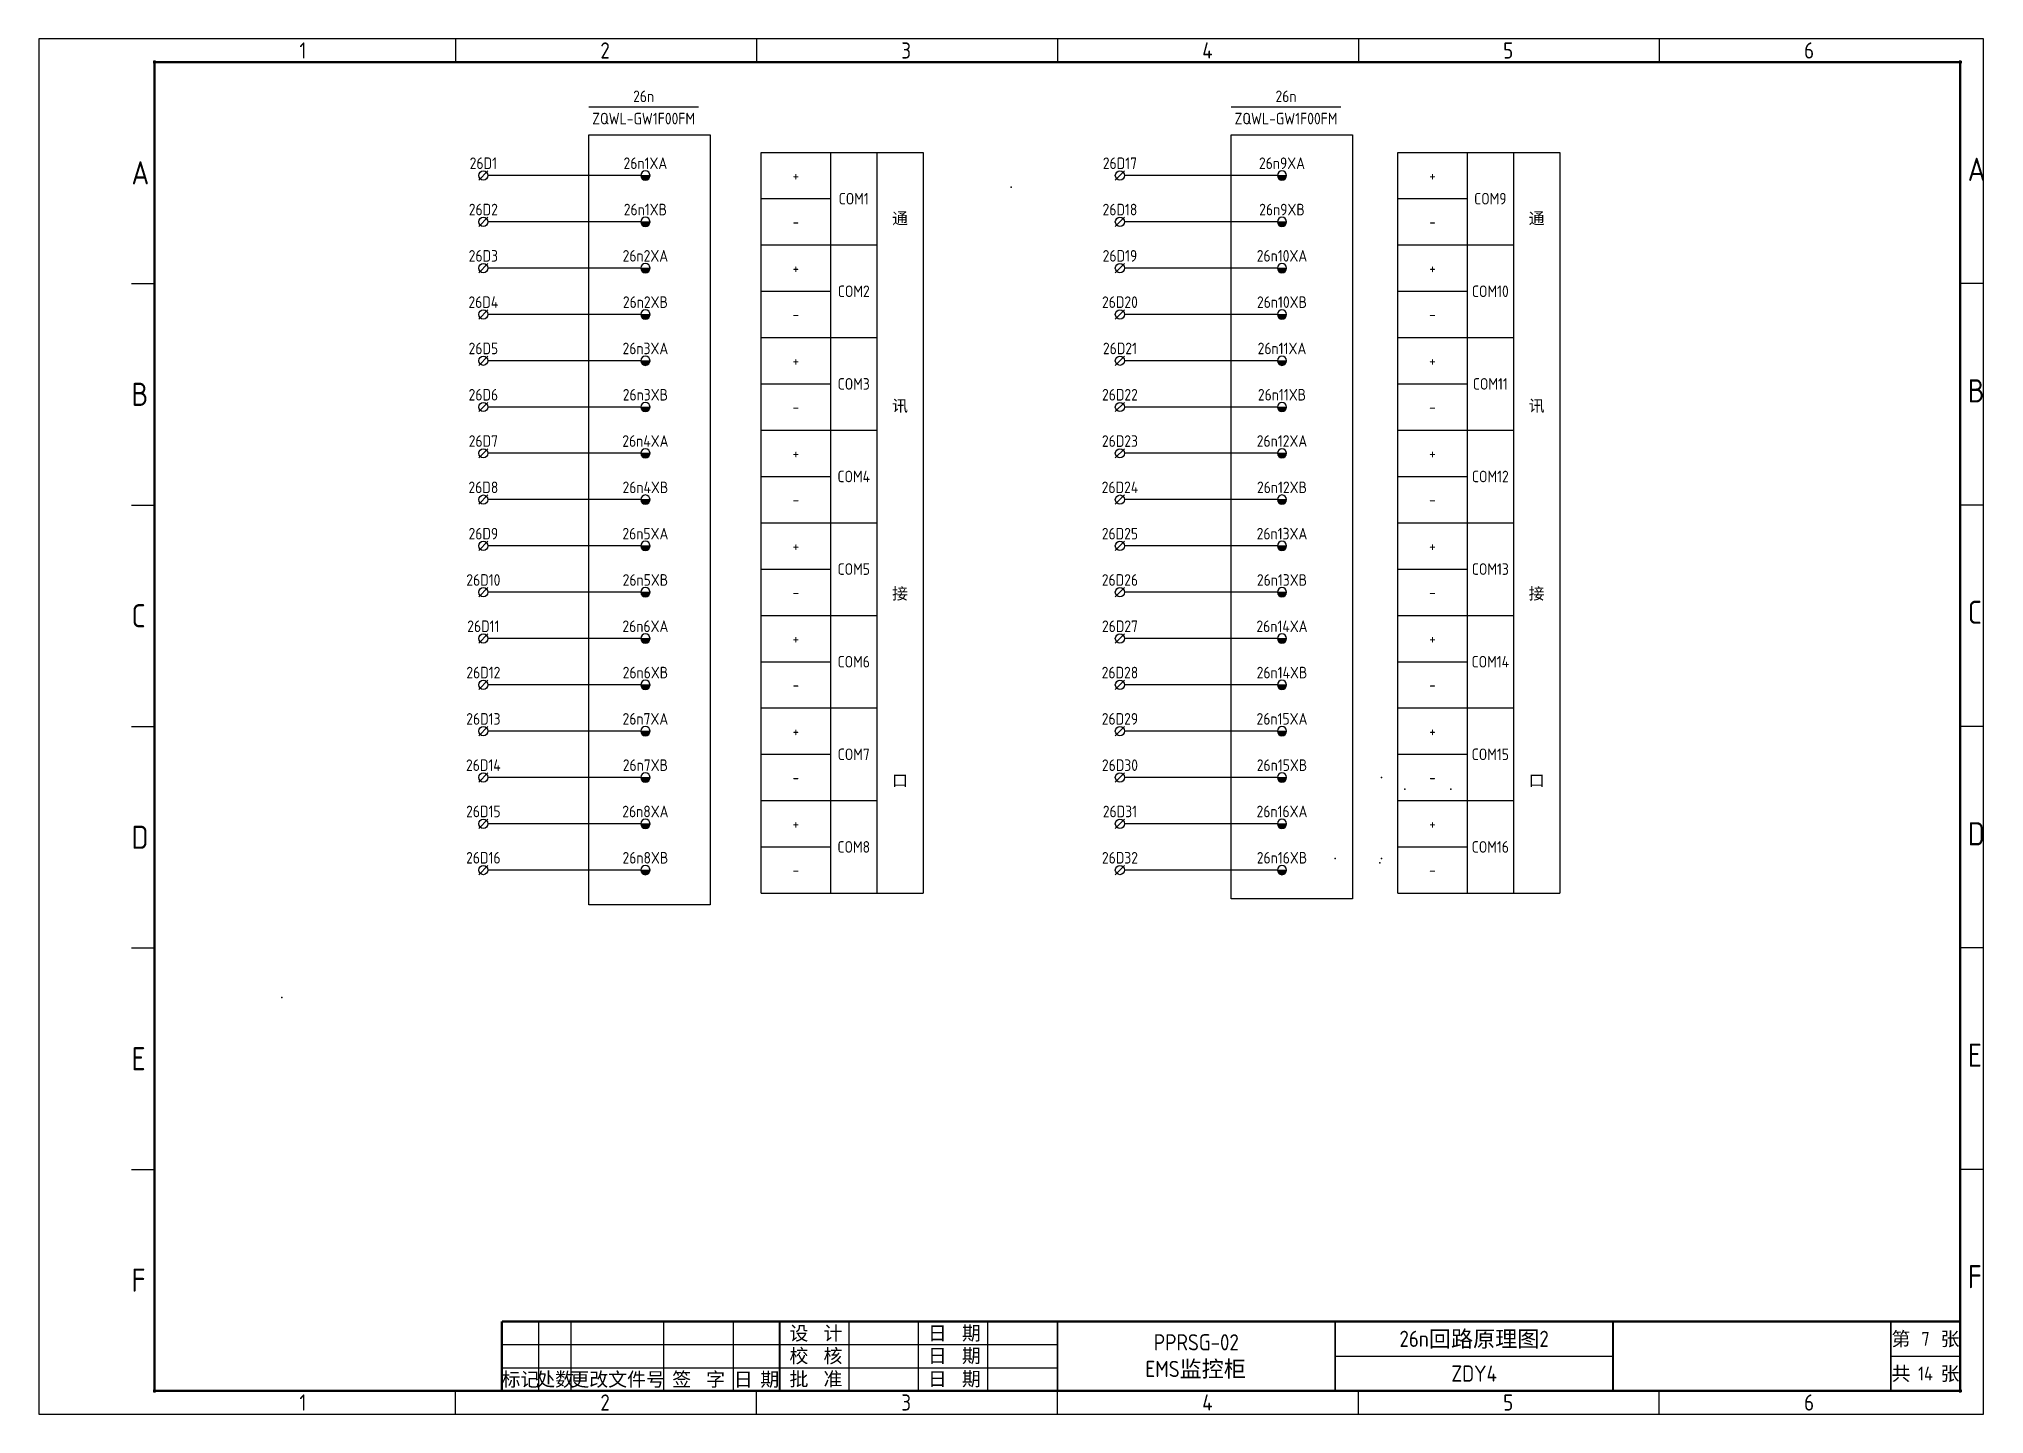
# Model space of a CAD drawing. Extents: x 0 to 4798, y 0 to 657.
# Drawn here: x 2880 to 3300.2, y 360 to 657 of the extents above; entities that cross this region are included whole.
import ezdxf
from ezdxf.enums import TextEntityAlignment as Align

# ---------------------------------------------------------------- set-up
doc = ezdxf.new("R2010")
doc.units = 0
doc.header["$MEASUREMENT"] = 0
for name, color, linetype in [('CIRCUITLINE', 7, 'Continuous'), ('FRAME', 7, 'Continuous'), ('UNITLINE', 7, 'Continuous'), ('YJCLB', 7, 'Continuous'), ('表格', 7, 'Continuous')]:
    doc.layers.add(name, color=color, linetype=linetype)
doc.styles.add('textstyle3', font='')
doc.styles.get('textstyle3').set_extended_font_data('gbenor')

msp = doc.modelspace()

# ---------------------------------------------------------------- texts
at = {"style": 'textstyle3'}
for s, height, p in [('1', 3.5, (2936.28, 652.75)), ('2', 3.5, (3001.28, 652.75)), ('3', 3.5, (3066.28, 652.75)), ('4', 3.5, (3131.28, 652.75)), ('5', 3.5, (3196.28, 652.75)), ('6', 3.5, (3261.28, 652.75)), ('A', 5, (2900, 625.58)), ('A', 5, (3296.62, 626.33)), ('B', 5, (2900, 577.75)), ('B', 5, (3296.62, 578.5)), ('C', 5, (2900, 529.92)), ('C', 5, (3296.62, 530.67)), ('D', 5, (3296.62, 482.83)), ('D', 5, (2900, 482.08)), ('E', 5, (2900, 434.25)), ('E', 5, (3296.62, 435)), ('F', 5, (2900, 386.42)), ('F', 5, (3296.62, 387.17)), ('1', 3.5, (2936.28, 360.75)), ('2', 3.5, (3001.28, 360.75)), ('3', 3.5, (3066.28, 360.75)), ('4', 3.5, (3131.28, 360.75)), ('5', 3.5, (3196.28, 360.75)), ('6', 3.5, (3261.28, 360.75))]:
    msp.add_text(s, height=height, dxfattribs=at).set_placement(p)
for s, p in [('26n', (3010.62, 644.6)), ('26n', (3149.37, 644.6)), ('ZQWL-GW1F00FM', (3010.62, 639.8)), ('ZQWL-GW1F00FM', (3149.37, 639.8)), ('+', (3043.5, 627.5)), ('+', (3181, 627.5)), ('COM1', (3056, 622.5)), ('COM9', (3193.5, 622.5)), ('通', (3066, 618.25)), ('通', (3203.5, 618.25)), ('-', (3043.5, 617.5)), ('-', (3181, 617.5)), ('+', (3043.5, 607.5)), ('+', (3181, 607.5)), ('COM2', (3056, 602.5)), ('COM10', (3193.5, 602.5)), ('-', (3043.5, 597.5)), ('-', (3181, 597.5)), ('+', (3043.5, 587.5)), ('+', (3181, 587.5)), ('COM3', (3056, 582.5)), ('COM11', (3193.5, 582.5)), ('-', (3043.5, 577.5)), ('讯', (3066, 577.75)), ('-', (3181, 577.5)), ('讯', (3203.5, 577.75)), ('+', (3043.5, 567.5)), ('+', (3181, 567.5)), ('COM4', (3056, 562.5)), ('COM12', (3193.5, 562.5)), ('-', (3043.5, 557.5)), ('-', (3181, 557.5)), ('+', (3043.5, 547.5)), ('+', (3181, 547.5)), ('COM5', (3056, 542.5)), ('COM13', (3193.5, 542.5)), ('接', (3066, 537.25)), ('接', (3203.5, 537.25)), ('-', (3043.5, 537.5)), ('-', (3181, 537.5)), ('+', (3043.5, 527.5)), ('+', (3181, 527.5)), ('COM6', (3056, 522.5)), ('COM14', (3193.5, 522.5)), ('-', (3043.5, 517.5)), ('-', (3181, 517.5)), ('+', (3043.5, 507.5)), ('+', (3181, 507.5)), ('COM7', (3056, 502.5)), ('COM15', (3193.5, 502.5)), ('-', (3043.5, 497.5)), ('口', (3066, 496.75)), ('-', (3181, 497.5)), ('口', (3203.5, 496.75)), ('+', (3043.5, 487.5)), ('+', (3181, 487.5)), ('COM8', (3056, 482.5)), ('COM16', (3193.5, 482.5)), ('-', (3043.5, 477.5)), ('-', (3181, 477.5))]:
    msp.add_text(s, height=2.5, dxfattribs=at).set_placement(p, align=Align.MIDDLE)
at = {"linetype": 'Continuous', "style": 'textstyle3'}
for s, p in [('26D1', (2976, 630.15)), ('26n1XA', (3011, 630.15)), ('26D17', (3113.5, 630.15)), ('26n9XA', (3148.5, 630.15)), ('26D2', (2976, 620.15)), ('26n1XB', (3011, 620.15)), ('26D18', (3113.5, 620.15)), ('26n9XB', (3148.5, 620.15)), ('26D3', (2976, 610.15)), ('26n2XA', (3011, 610.15)), ('26D19', (3113.5, 610.15)), ('26n10XA', (3148.5, 610.15)), ('26D4', (2976, 600.15)), ('26n2XB', (3011, 600.15)), ('26D20', (3113.5, 600.15)), ('26n10XB', (3148.5, 600.15)), ('26D5', (2976, 590.15)), ('26n3XA', (3011, 590.15)), ('26D21', (3113.5, 590.15)), ('26n11XA', (3148.5, 590.15)), ('26D6', (2976, 580.15)), ('26n3XB', (3011, 580.15)), ('26D22', (3113.5, 580.15)), ('26n11XB', (3148.5, 580.15)), ('26D7', (2976, 570.15)), ('26n4XA', (3011, 570.15)), ('26D23', (3113.5, 570.15)), ('26n12XA', (3148.5, 570.15)), ('26D8', (2976, 560.15)), ('26n4XB', (3011, 560.15)), ('26D24', (3113.5, 560.15)), ('26n12XB', (3148.5, 560.15)), ('26D9', (2976, 550.15)), ('26n5XA', (3011, 550.15)), ('26D25', (3113.5, 550.15)), ('26n13XA', (3148.5, 550.15)), ('26D10', (2976, 540.15)), ('26n5XB', (3011, 540.15)), ('26D26', (3113.5, 540.15)), ('26n13XB', (3148.5, 540.15)), ('26D11', (2976, 530.15)), ('26n6XA', (3011, 530.15)), ('26D27', (3113.5, 530.15)), ('26n14XA', (3148.5, 530.15)), ('26D12', (2976, 520.15)), ('26n6XB', (3011, 520.15)), ('26D28', (3113.5, 520.15)), ('26n14XB', (3148.5, 520.15)), ('26D13', (2976, 510.15)), ('26n7XA', (3011, 510.15)), ('26D29', (3113.5, 510.15)), ('26n15XA', (3148.5, 510.15)), ('26D14', (2976, 500.15)), ('26n7XB', (3011, 500.15)), ('26D30', (3113.5, 500.15)), ('26n15XB', (3148.5, 500.15)), ('26D15', (2976, 490.15)), ('26n8XA', (3011, 490.15)), ('26D31', (3113.5, 490.15)), ('26n16XA', (3148.5, 490.15)), ('26D16', (2976, 480.15)), ('26n8XB', (3011, 480.15)), ('26D32', (3113.5, 480.15)), ('26n16XB', (3148.5, 480.15))]:
    msp.add_text(s, height=2.5, dxfattribs=at).set_placement(p, align=Align.MIDDLE)
at = {"layer": 'FRAME', "style": 'textstyle3'}
for s, p in [('设  计', (3047.83, 377.5)), ('日  期', (3077.73, 377.5)), ('校  核', (3047.83, 372.63)), ('日  期', (3077.73, 372.63)), ('批  准', (3047.83, 367.63)), ('日  期', (3077.73, 367.63))]:
    msp.add_text(s, height=3, dxfattribs=at).set_placement(p, align=Align.MIDDLE)
for s, p in [('标记', (2984, 367.5)), ('处数', (2991.5, 367.5)), ('更改文件号', (3005, 367.5)), ('签  字', (3022.5, 367.5)), ('日 期', (3035, 367.5))]:
    msp.add_text(s, height=3, dxfattribs=at).set_placement(p, align=Align.MIDDLE_CENTER)
at = {"layer": '表格', "style": 'textstyle3'}
for s, height, p in [('26n回路原理图2', 3.5, (3190, 376.25)), ('第    张', 3, (3287.5, 376.25)), ('PPRSG-02', 3.5, (3130, 375.5)), ('7', 3, (3287.5, 376.25)), ('EMS监控柜', 3.5, (3129.85, 369.75)), ('ZDY4', 3.5, (3190, 368.75)), ('共    张', 3, (3287.5, 368.75)), ('14', 3, (3287.5, 368.75))]:
    msp.add_text(s, height=height, dxfattribs=at).set_placement(p, align=Align.MIDDLE_CENTER)

# ---------------------------------------------------------------- hatches: boundary and pattern name
at = {"transparency": 33554687}
h = msp.add_hatch(color=256, dxfattribs=at)
edge = h.paths.add_edge_path(flags=0)
edge.add_ellipse((3011, 627.5), major_axis=(1, 0), ratio=1, start_angle=180, end_angle=360)
edge.add_line((3012, 627.5), (3010, 627.5))
h = msp.add_hatch(color=256, dxfattribs=at)
edge = h.paths.add_edge_path(flags=0)
edge.add_ellipse((3148.5, 627.5), major_axis=(1, 0), ratio=1, start_angle=180, end_angle=360)
edge.add_line((3149.5, 627.5), (3147.5, 627.5))
h = msp.add_hatch(color=256, dxfattribs=at)
edge = h.paths.add_edge_path(flags=0)
edge.add_ellipse((3011, 617.5), major_axis=(1, 0), ratio=1, start_angle=180, end_angle=360)
edge.add_line((3012, 617.5), (3010, 617.5))
h = msp.add_hatch(color=256, dxfattribs=at)
edge = h.paths.add_edge_path(flags=0)
edge.add_ellipse((3148.5, 617.5), major_axis=(1, 0), ratio=1, start_angle=180, end_angle=360)
edge.add_line((3149.5, 617.5), (3147.5, 617.5))
h = msp.add_hatch(color=256, dxfattribs=at)
edge = h.paths.add_edge_path(flags=0)
edge.add_ellipse((3011, 607.5), major_axis=(1, 0), ratio=1, start_angle=180, end_angle=360)
edge.add_line((3012, 607.5), (3010, 607.5))
h = msp.add_hatch(color=256, dxfattribs=at)
edge = h.paths.add_edge_path(flags=0)
edge.add_ellipse((3148.5, 607.5), major_axis=(1, 0), ratio=1, start_angle=180, end_angle=360)
edge.add_line((3149.5, 607.5), (3147.5, 607.5))
h = msp.add_hatch(color=256, dxfattribs=at)
edge = h.paths.add_edge_path(flags=0)
edge.add_ellipse((3011, 597.5), major_axis=(1, 0), ratio=1, start_angle=180, end_angle=360)
edge.add_line((3012, 597.5), (3010, 597.5))
h = msp.add_hatch(color=256, dxfattribs=at)
edge = h.paths.add_edge_path(flags=0)
edge.add_ellipse((3148.5, 597.5), major_axis=(1, 0), ratio=1, start_angle=180, end_angle=360)
edge.add_line((3149.5, 597.5), (3147.5, 597.5))
h = msp.add_hatch(color=256, dxfattribs=at)
edge = h.paths.add_edge_path(flags=0)
edge.add_ellipse((3011, 587.5), major_axis=(1, 0), ratio=1, start_angle=180, end_angle=360)
edge.add_line((3012, 587.5), (3010, 587.5))
h = msp.add_hatch(color=256, dxfattribs=at)
edge = h.paths.add_edge_path(flags=0)
edge.add_ellipse((3148.5, 587.5), major_axis=(1, 0), ratio=1, start_angle=180, end_angle=360)
edge.add_line((3149.5, 587.5), (3147.5, 587.5))
h = msp.add_hatch(color=256, dxfattribs=at)
edge = h.paths.add_edge_path(flags=0)
edge.add_ellipse((3011, 577.5), major_axis=(1, 0), ratio=1, start_angle=180, end_angle=360)
edge.add_line((3012, 577.5), (3010, 577.5))
h = msp.add_hatch(color=256, dxfattribs=at)
edge = h.paths.add_edge_path(flags=0)
edge.add_ellipse((3148.5, 577.5), major_axis=(1, 0), ratio=1, start_angle=180, end_angle=360)
edge.add_line((3149.5, 577.5), (3147.5, 577.5))
h = msp.add_hatch(color=256, dxfattribs=at)
edge = h.paths.add_edge_path(flags=0)
edge.add_ellipse((3011, 567.5), major_axis=(1, 0), ratio=1, start_angle=180, end_angle=360)
edge.add_line((3012, 567.5), (3010, 567.5))
h = msp.add_hatch(color=256, dxfattribs=at)
edge = h.paths.add_edge_path(flags=0)
edge.add_ellipse((3148.5, 567.5), major_axis=(1, 0), ratio=1, start_angle=180, end_angle=360)
edge.add_line((3149.5, 567.5), (3147.5, 567.5))
h = msp.add_hatch(color=256, dxfattribs=at)
edge = h.paths.add_edge_path(flags=0)
edge.add_ellipse((3011, 557.5), major_axis=(1, 0), ratio=1, start_angle=180, end_angle=360)
edge.add_line((3012, 557.5), (3010, 557.5))
h = msp.add_hatch(color=256, dxfattribs=at)
edge = h.paths.add_edge_path(flags=0)
edge.add_ellipse((3148.5, 557.5), major_axis=(1, 0), ratio=1, start_angle=180, end_angle=360)
edge.add_line((3149.5, 557.5), (3147.5, 557.5))
h = msp.add_hatch(color=256, dxfattribs=at)
edge = h.paths.add_edge_path(flags=0)
edge.add_ellipse((3011, 547.5), major_axis=(1, 0), ratio=1, start_angle=180, end_angle=360)
edge.add_line((3012, 547.5), (3010, 547.5))
h = msp.add_hatch(color=256, dxfattribs=at)
edge = h.paths.add_edge_path(flags=0)
edge.add_ellipse((3148.5, 547.5), major_axis=(1, 0), ratio=1, start_angle=180, end_angle=360)
edge.add_line((3149.5, 547.5), (3147.5, 547.5))
h = msp.add_hatch(color=256, dxfattribs=at)
edge = h.paths.add_edge_path(flags=0)
edge.add_ellipse((3011, 537.5), major_axis=(1, 0), ratio=1, start_angle=180, end_angle=360)
edge.add_line((3012, 537.5), (3010, 537.5))
h = msp.add_hatch(color=256, dxfattribs=at)
edge = h.paths.add_edge_path(flags=0)
edge.add_ellipse((3148.5, 537.5), major_axis=(1, 0), ratio=1, start_angle=180, end_angle=360)
edge.add_line((3149.5, 537.5), (3147.5, 537.5))
h = msp.add_hatch(color=256, dxfattribs=at)
edge = h.paths.add_edge_path(flags=0)
edge.add_ellipse((3011, 527.5), major_axis=(1, 0), ratio=1, start_angle=180, end_angle=360)
edge.add_line((3012, 527.5), (3010, 527.5))
h = msp.add_hatch(color=256, dxfattribs=at)
edge = h.paths.add_edge_path(flags=0)
edge.add_ellipse((3148.5, 527.5), major_axis=(1, 0), ratio=1, start_angle=180, end_angle=360)
edge.add_line((3149.5, 527.5), (3147.5, 527.5))
h = msp.add_hatch(color=256, dxfattribs=at)
edge = h.paths.add_edge_path(flags=0)
edge.add_ellipse((3011, 517.5), major_axis=(1, 0), ratio=1, start_angle=180, end_angle=360)
edge.add_line((3012, 517.5), (3010, 517.5))
h = msp.add_hatch(color=256, dxfattribs=at)
edge = h.paths.add_edge_path(flags=0)
edge.add_ellipse((3148.5, 517.5), major_axis=(1, 0), ratio=1, start_angle=180, end_angle=360)
edge.add_line((3149.5, 517.5), (3147.5, 517.5))
h = msp.add_hatch(color=256, dxfattribs=at)
edge = h.paths.add_edge_path(flags=0)
edge.add_ellipse((3011, 507.5), major_axis=(1, 0), ratio=1, start_angle=180, end_angle=360)
edge.add_line((3012, 507.5), (3010, 507.5))
h = msp.add_hatch(color=256, dxfattribs=at)
edge = h.paths.add_edge_path(flags=0)
edge.add_ellipse((3148.5, 507.5), major_axis=(1, 0), ratio=1, start_angle=180, end_angle=360)
edge.add_line((3149.5, 507.5), (3147.5, 507.5))
h = msp.add_hatch(color=256, dxfattribs=at)
edge = h.paths.add_edge_path(flags=0)
edge.add_ellipse((3011, 497.5), major_axis=(1, 0), ratio=1, start_angle=180, end_angle=360)
edge.add_line((3012, 497.5), (3010, 497.5))
h = msp.add_hatch(color=256, dxfattribs=at)
edge = h.paths.add_edge_path(flags=0)
edge.add_ellipse((3148.5, 497.5), major_axis=(1, 0), ratio=1, start_angle=180, end_angle=360)
edge.add_line((3149.5, 497.5), (3147.5, 497.5))
h = msp.add_hatch(color=256, dxfattribs=at)
edge = h.paths.add_edge_path(flags=0)
edge.add_ellipse((3011, 487.5), major_axis=(1, 0), ratio=1, start_angle=180, end_angle=360)
edge.add_line((3012, 487.5), (3010, 487.5))
h = msp.add_hatch(color=256, dxfattribs=at)
edge = h.paths.add_edge_path(flags=0)
edge.add_ellipse((3148.5, 487.5), major_axis=(1, 0), ratio=1, start_angle=180, end_angle=360)
edge.add_line((3149.5, 487.5), (3147.5, 487.5))
h = msp.add_hatch(color=256, dxfattribs=at)
edge = h.paths.add_edge_path(flags=0)
edge.add_ellipse((3011, 477.5), major_axis=(1, 0), ratio=1, start_angle=180, end_angle=360)
edge.add_line((3012, 477.5), (3010, 477.5))
h = msp.add_hatch(color=256, dxfattribs=at)
edge = h.paths.add_edge_path(flags=0)
edge.add_ellipse((3148.5, 477.5), major_axis=(1, 0), ratio=1, start_angle=180, end_angle=360)
edge.add_line((3149.5, 477.5), (3147.5, 477.5))

# ---------------------------------------------------------------- linework, layer by layer
for p, q in [((3300, 657), (2880, 657)), ((2880, 657), (2880, 360)), ((2970, 657), (2970, 652)), ((3035, 657), (3035, 652)), ((3100, 657), (3100, 652)), ((3165, 657), (3165, 652)), ((3230, 657), (3230, 652)), ((3300, 360), (3300, 657)), ((2998.75, 642.35), (3022.48, 642.35)), ((3137.5, 642.35), (3161.23, 642.35)), ((3036, 632.5), (3071, 632.5)), ((3036, 472.5), (3036, 632.5)), ((3051, 632.5), (3051, 472.5)), ((3061, 632.5), (3061, 472.5)), ((3071, 632.5), (3071, 472.5)), ((3173.5, 632.5), (3208.5, 632.5)), ((3173.5, 472.5), (3173.5, 632.5)), ((3188.5, 632.5), (3188.5, 472.5)), ((3198.5, 632.5), (3198.5, 472.5)), ((3208.5, 632.5), (3208.5, 472.5)), ((3010, 627.5), (3012, 627.5)), ((3147.5, 627.5), (3149.5, 627.5)), ((3036, 622.5), (3051, 622.5)), ((3173.5, 622.5), (3188.5, 622.5)), ((3010, 617.5), (3012, 617.5)), ((3147.5, 617.5), (3149.5, 617.5)), ((3036, 612.5), (3061, 612.5)), ((3173.5, 612.5), (3198.5, 612.5)), ((3010, 607.5), (3012, 607.5)), ((3147.5, 607.5), (3149.5, 607.5)), ((2900, 604.17), (2905, 604.17)), ((3036, 602.5), (3051, 602.5)), ((3173.5, 602.5), (3188.5, 602.5)), ((3300, 604.17), (3295, 604.17)), ((3010, 597.5), (3012, 597.5)), ((3147.5, 597.5), (3149.5, 597.5)), ((3036, 592.5), (3061, 592.5)), ((3173.5, 592.5), (3198.5, 592.5)), ((3010, 587.5), (3012, 587.5)), ((3147.5, 587.5), (3149.5, 587.5)), ((3036, 582.5), (3051, 582.5)), ((3173.5, 582.5), (3188.5, 582.5)), ((3010, 577.5), (3012, 577.5)), ((3147.5, 577.5), (3149.5, 577.5)), ((3036, 572.5), (3061, 572.5)), ((3173.5, 572.5), (3198.5, 572.5)), ((3010, 567.5), (3012, 567.5)), ((3147.5, 567.5), (3149.5, 567.5)), ((3036, 562.5), (3051, 562.5)), ((3173.5, 562.5), (3188.5, 562.5)), ((2900, 556.33), (2905, 556.33)), ((3010, 557.5), (3012, 557.5)), ((3147.5, 557.5), (3149.5, 557.5)), ((3300, 556.33), (3295, 556.33)), ((3036, 552.5), (3051, 552.5)), ((3036, 552.5), (3061, 552.5)), ((3173.5, 552.5), (3188.5, 552.5)), ((3173.5, 552.5), (3198.5, 552.5)), ((3010, 547.5), (3012, 547.5)), ((3147.5, 547.5), (3149.5, 547.5)), ((3036, 542.5), (3051, 542.5)), ((3173.5, 542.5), (3188.5, 542.5)), ((3010, 537.5), (3012, 537.5)), ((3147.5, 537.5), (3149.5, 537.5)), ((3036, 532.5), (3051, 532.5)), ((3036, 532.5), (3061, 532.5)), ((3173.5, 532.5), (3188.5, 532.5)), ((3173.5, 532.5), (3198.5, 532.5)), ((3010, 527.5), (3012, 527.5)), ((3147.5, 527.5), (3149.5, 527.5)), ((3036, 522.5), (3051, 522.5)), ((3173.5, 522.5), (3188.5, 522.5)), ((3010, 517.5), (3012, 517.5)), ((3147.5, 517.5), (3149.5, 517.5)), ((2900, 508.5), (2905, 508.5)), ((3036, 512.5), (3051, 512.5)), ((3036, 512.5), (3061, 512.5)), ((3173.5, 512.5), (3188.5, 512.5)), ((3173.5, 512.5), (3198.5, 512.5)), ((3300, 508.5), (3295, 508.5)), ((3010, 507.5), (3012, 507.5)), ((3147.5, 507.5), (3149.5, 507.5)), ((3036, 502.5), (3051, 502.5)), ((3173.5, 502.5), (3188.5, 502.5)), ((3010, 497.5), (3012, 497.5)), ((3147.5, 497.5), (3149.5, 497.5)), ((3036, 492.5), (3051, 492.5)), ((3036, 492.5), (3061, 492.5)), ((3173.5, 492.5), (3188.5, 492.5)), ((3173.5, 492.5), (3198.5, 492.5)), ((3010, 487.5), (3012, 487.5)), ((3147.5, 487.5), (3149.5, 487.5)), ((3036, 482.5), (3051, 482.5)), ((3173.5, 482.5), (3188.5, 482.5)), ((3010, 477.5), (3012, 477.5)), ((3147.5, 477.5), (3149.5, 477.5)), ((3036, 472.5), (3071, 472.5)), ((3173.5, 472.5), (3208.5, 472.5)), ((2900, 460.67), (2905, 460.67)), ((3300, 460.67), (3295, 460.67)), ((2900, 412.83), (2905, 412.83)), ((3300, 412.83), (3295, 412.83)), ((2970, 360), (2970, 365)), ((3035, 360), (3035, 365)), ((3100, 360), (3100, 365)), ((3165, 360), (3165, 365)), ((3230, 360), (3230, 365)), ((2880, 360), (3300, 360))]:
    msp.add_line(p, q)
at = {"linetype": 'Continuous'}
for p, q in [((2975, 626.5), (2977, 628.5)), ((3112.5, 626.5), (3114.5, 628.5)), ((2975, 616.5), (2977, 618.5)), ((3112.5, 616.5), (3114.5, 618.5)), ((2975, 606.5), (2977, 608.5)), ((3112.5, 606.5), (3114.5, 608.5)), ((2975, 596.5), (2977, 598.5)), ((3112.5, 596.5), (3114.5, 598.5)), ((2975, 586.5), (2977, 588.5)), ((3112.5, 586.5), (3114.5, 588.5)), ((2975, 576.5), (2977, 578.5)), ((3112.5, 576.5), (3114.5, 578.5)), ((2975, 566.5), (2977, 568.5)), ((3112.5, 566.5), (3114.5, 568.5)), ((2975, 556.5), (2977, 558.5)), ((3112.5, 556.5), (3114.5, 558.5)), ((2975, 546.5), (2977, 548.5)), ((3112.5, 546.5), (3114.5, 548.5)), ((2975, 536.5), (2977, 538.5)), ((3112.5, 536.5), (3114.5, 538.5)), ((2975, 526.5), (2977, 528.5)), ((3112.5, 526.5), (3114.5, 528.5)), ((2975, 516.5), (2977, 518.5)), ((3112.5, 516.5), (3114.5, 518.5)), ((2975, 506.5), (2977, 508.5)), ((3112.5, 506.5), (3114.5, 508.5)), ((2975, 496.5), (2977, 498.5)), ((3112.5, 496.5), (3114.5, 498.5)), ((2975, 486.5), (2977, 488.5)), ((3112.5, 486.5), (3114.5, 488.5)), ((2975, 476.5), (2977, 478.5)), ((3112.5, 476.5), (3114.5, 478.5))]:
    msp.add_line(p, q, dxfattribs=at)
at = {"const_width": 0.5}
for points in [[(3295.35, 652), (2904.65, 652)], [(2905, 652.35), (2905, 364.65)], [(3295, 364.65), (3295, 652.35)], [(2904.65, 365), (3295.35, 365)]]:
    msp.add_lwpolyline(points, dxfattribs=at)
for centre in [(2976, 627.5), (3113.5, 627.5), (2976, 617.5), (3113.5, 617.5), (2976, 607.5), (3113.5, 607.5), (2976, 597.5), (3113.5, 597.5), (2976, 587.5), (3113.5, 587.5), (2976, 577.5), (3113.5, 577.5), (2976, 567.5), (3113.5, 567.5), (2976, 557.5), (3113.5, 557.5), (2976, 547.5), (3113.5, 547.5), (2976, 537.5), (3113.5, 537.5), (2976, 527.5), (3113.5, 527.5), (2976, 517.5), (3113.5, 517.5), (2976, 507.5), (3113.5, 507.5), (2976, 497.5), (3113.5, 497.5), (2976, 487.5), (3113.5, 487.5), (2976, 477.5), (3113.5, 477.5)]:
    msp.add_circle(centre, 1)
for centre, start, end in [((3011, 627.5), 0, 180), ((3011, 627.5), 180, 0), ((3148.5, 627.5), 0, 180), ((3148.5, 627.5), 180, 0), ((3011, 617.5), 0, 180), ((3148.5, 617.5), 0, 180), ((3011, 617.5), 180, 0), ((3148.5, 617.5), 180, 0), ((3011, 607.5), 0, 180), ((3011, 607.5), 180, 0), ((3148.5, 607.5), 0, 180), ((3148.5, 607.5), 180, 0), ((3011, 597.5), 0, 180), ((3011, 597.5), 180, 0), ((3148.5, 597.5), 0, 180), ((3148.5, 597.5), 180, 0), ((3011, 587.5), 0, 180), ((3148.5, 587.5), 0, 180), ((3011, 587.5), 180, 0), ((3148.5, 587.5), 180, 0), ((3011, 577.5), 0, 180), ((3011, 577.5), 180, 0), ((3148.5, 577.5), 0, 180), ((3148.5, 577.5), 180, 0), ((3011, 567.5), 0, 180), ((3011, 567.5), 180, 0), ((3148.5, 567.5), 0, 180), ((3148.5, 567.5), 180, 0), ((3011, 557.5), 0, 180), ((3011, 557.5), 180, 0), ((3148.5, 557.5), 0, 180), ((3148.5, 557.5), 180, 0), ((3011, 547.5), 0, 180), ((3011, 547.5), 180, 0), ((3148.5, 547.5), 0, 180), ((3148.5, 547.5), 180, 0), ((3011, 537.5), 0, 180), ((3148.5, 537.5), 0, 180), ((3011, 537.5), 180, 0), ((3148.5, 537.5), 180, 0), ((3011, 527.5), 0, 180), ((3011, 527.5), 180, 0), ((3148.5, 527.5), 0, 180), ((3148.5, 527.5), 180, 0), ((3011, 517.5), 0, 180), ((3011, 517.5), 180, 0), ((3148.5, 517.5), 0, 180), ((3148.5, 517.5), 180, 0), ((3011, 507.5), 0, 180), ((3148.5, 507.5), 0, 180), ((3011, 507.5), 180, 0), ((3148.5, 507.5), 180, 0), ((3011, 497.5), 0, 180), ((3011, 497.5), 180, 0), ((3148.5, 497.5), 0, 180), ((3148.5, 497.5), 180, 0), ((3011, 487.5), 0, 180), ((3011, 487.5), 180, 0), ((3148.5, 487.5), 0, 180), ((3148.5, 487.5), 180, 0), ((3011, 477.5), 0, 180), ((3011, 477.5), 180, 0), ((3148.5, 477.5), 0, 180), ((3148.5, 477.5), 180, 0)]:
    msp.add_arc(centre, 1, start, end)
for p in [(3090, 625), (3090, 625), (3170, 497.5), (3175, 495), (3175, 495), (3185, 495), (3185, 495), (3185, 495), (3185, 495), (3160, 480), (3160, 480), (3160, 480), (3169.6, 479.06), (3170, 480), (2932.5, 450)]:
    msp.add_point(p)
at = {"layer": 'CIRCUITLINE'}
for p, q in [((3010, 627.5), (2977, 627.5)), ((3147.5, 627.5), (3114.5, 627.5)), ((3010, 617.5), (2977, 617.5)), ((3147.5, 617.5), (3114.5, 617.5)), ((3010, 607.5), (2977, 607.5)), ((3147.5, 607.5), (3114.5, 607.5)), ((3010, 597.5), (2977, 597.5)), ((3147.5, 597.5), (3114.5, 597.5)), ((3010, 587.5), (2977, 587.5)), ((3147.5, 587.5), (3114.5, 587.5)), ((3010, 577.5), (2977, 577.5)), ((3147.5, 577.5), (3114.5, 577.5)), ((3010, 567.5), (2977, 567.5)), ((3147.5, 567.5), (3114.5, 567.5)), ((3010, 557.5), (2977, 557.5)), ((3147.5, 557.5), (3114.5, 557.5)), ((3010, 547.5), (2977, 547.5)), ((3147.5, 547.5), (3114.5, 547.5)), ((3010, 537.5), (2977, 537.5)), ((3147.5, 537.5), (3114.5, 537.5)), ((3010, 527.5), (2977, 527.5)), ((3147.5, 527.5), (3114.5, 527.5)), ((3010, 517.5), (2977, 517.5)), ((3147.5, 517.5), (3114.5, 517.5)), ((3010, 507.5), (2977, 507.5)), ((3147.5, 507.5), (3114.5, 507.5)), ((3010, 497.5), (2977, 497.5)), ((3147.5, 497.5), (3114.5, 497.5)), ((3010, 487.5), (2977, 487.5)), ((3147.5, 487.5), (3114.5, 487.5)), ((3010, 477.5), (2977, 477.5)), ((3147.5, 477.5), (3114.5, 477.5))]:
    msp.add_line(p, q, dxfattribs=at)
at = {"layer": 'FRAME'}
for p, q in [((2988, 365), (2988, 380)), ((2995, 365), (2995, 380)), ((3015, 365), (3015, 380)), ((3030, 365), (3030, 380)), ((3055, 365), (3055, 380)), ((3070, 365), (3070, 380)), ((3085, 365), (3085, 380)), ((2980, 375), (3040, 375)), ((3040, 375), (3100, 375)), ((2980, 370), (3040, 370)), ((3040, 370), (3100, 370)), ((2980, 365), (3040, 365)), ((3040, 365), (3100, 365))]:
    msp.add_line(p, q, dxfattribs=at)
for points, const_width in [([(2980, 380), (3040, 380)], 0.5), ([(2980, 380), (2980, 365)], 0.5), ([(3040, 380), (3100, 380)], 0.5), ([(3040, 380), (3040, 365)], 0.4), ([(3100, 380), (3100, 365)], 0.4)]:
    msp.add_lwpolyline(points, dxfattribs=dict(at, const_width=const_width))
at = {"layer": 'UNITLINE'}
for points in [[(2998.75, 636.25), (3025, 636.25), (3025, 470), (2998.75, 470)], [(3137.5, 636.25), (3163.75, 636.25), (3163.75, 471.25), (3137.5, 471.25)]]:
    msp.add_lwpolyline(points, close=True, dxfattribs=at)
at = {"layer": 'YJCLB'}
for p, q in [((3295, 380), (3295, 410)), ((3115, 380), (3295, 380))]:
    msp.add_line(p, q, dxfattribs=at)
at = {"layer": '表格'}
for p, q in [((3295, 380), (3295, 365)), ((3160, 372.5), (3220, 372.5)), ((3280, 372.5), (3295, 372.5)), ((3100, 365), (3280, 365)), ((3280, 365), (3295, 365))]:
    msp.add_line(p, q, dxfattribs=at)
for points, const_width in [([(3100, 380), (3280, 380)], 0.5), ([(3160, 380), (3160, 365)], 0.4), ([(3220, 380), (3220, 365)], 0.4), ([(3280, 380), (3295, 380)], 0.5), ([(3280, 380), (3280, 365)], 0.4)]:
    msp.add_lwpolyline(points, dxfattribs=dict(at, const_width=const_width))

msp.set_redraw_order([(e.dxf.handle, doc.entitydb.next_handle()) for e in msp.query("TEXT MTEXT ATTDEF DIMENSION ARC_DIMENSION")])  # texts and dimensions are drawn at this point

doc.saveas('drawing.dxf')
